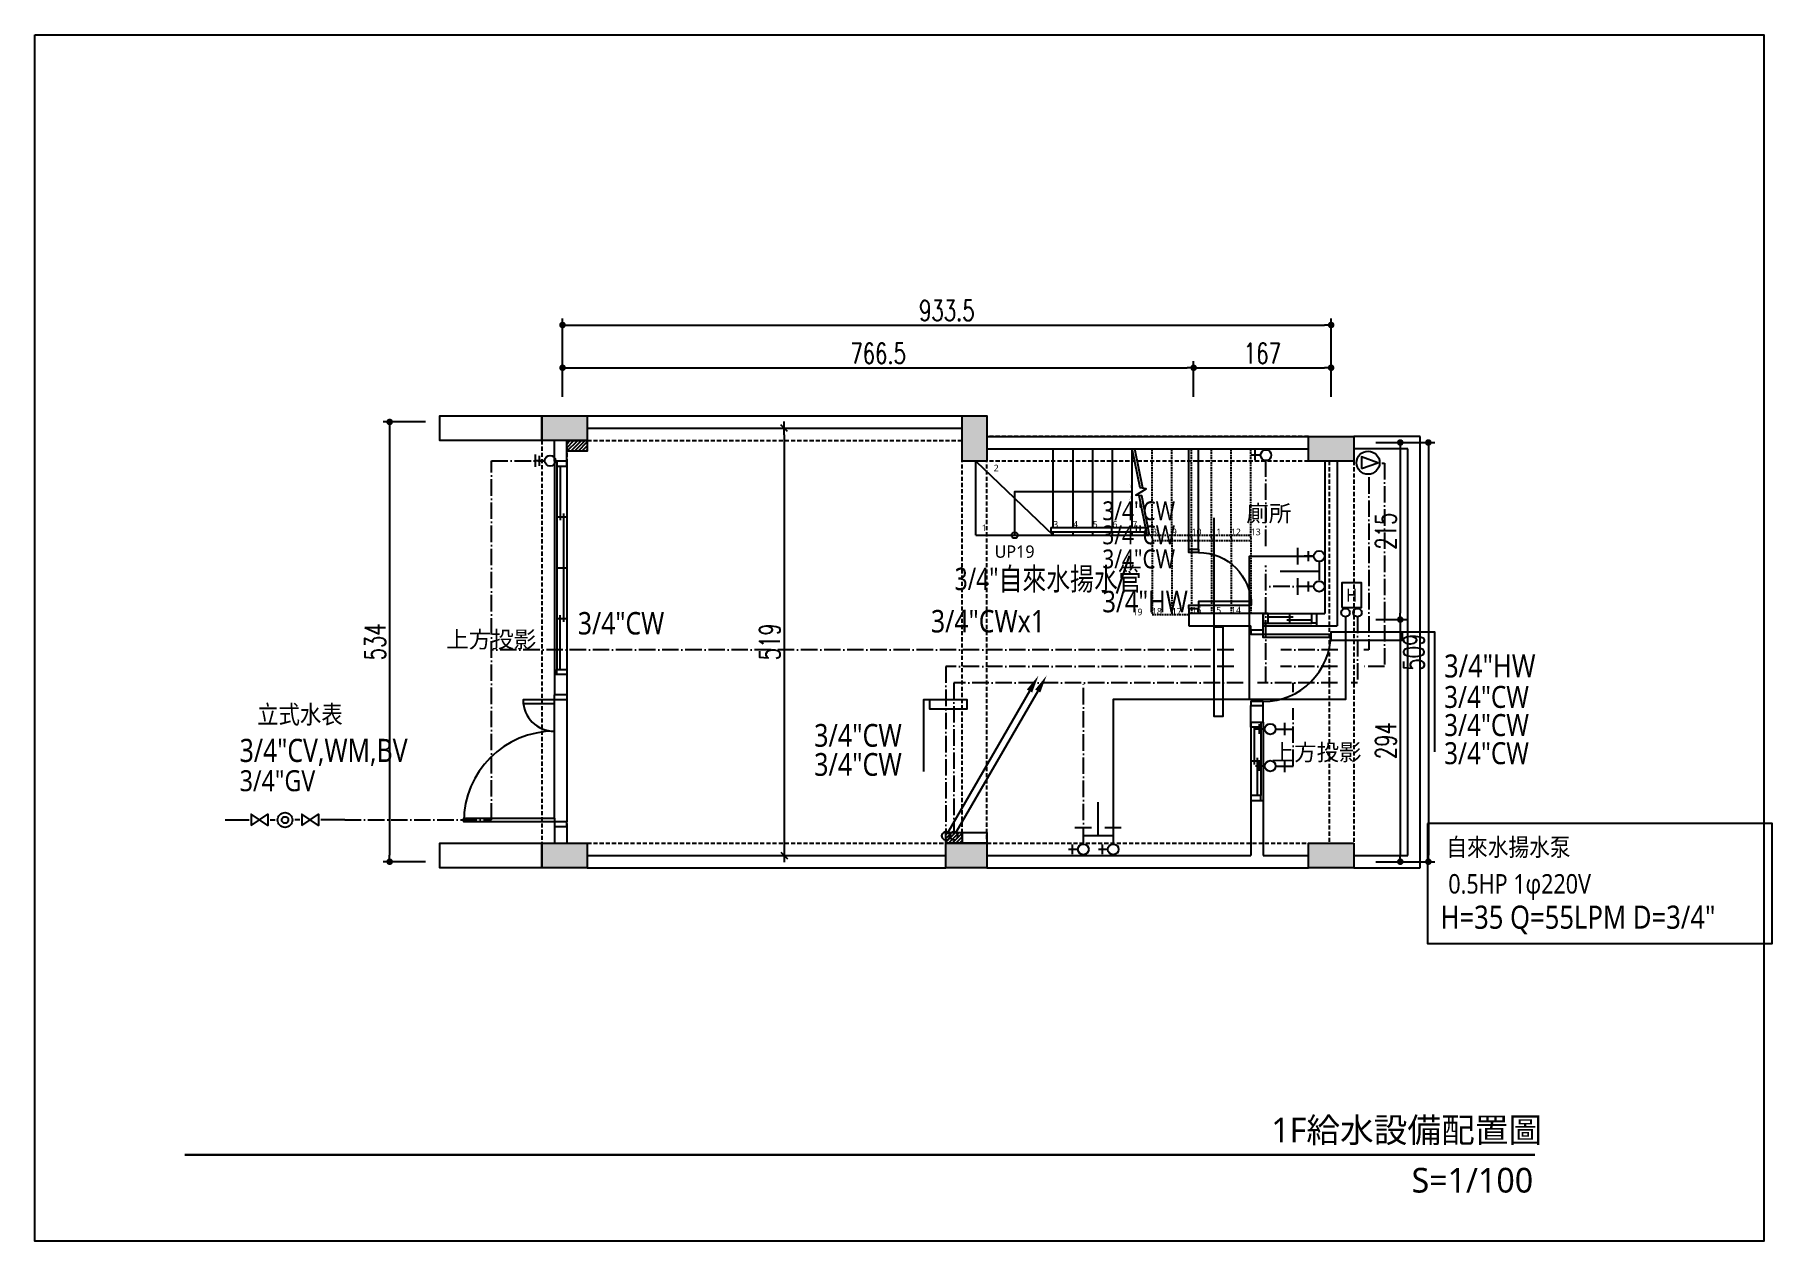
# Model space of a CAD drawing. Header units: inches. Extents: x 19 to 9919, y 324 to 1789.
# Drawn here: x 19 to 2130, y 324 to 1789 of the extents above; entities that cross this region are included whole.
import ezdxf
from ezdxf.enums import TextEntityAlignment as Align

# ---------------------------------------------------------------- set-up
doc = ezdxf.new("R2010")
doc.units = ezdxf.units.IN
doc.header["$LTSCALE"] = 20
doc.header["$MEASUREMENT"] = 0
for name, pattern in [('11', [0.15, 0.1, -0.05]), ('DASHDOT', [1.4, 1, -0.2, 0, -0.2]), ('HIDDEN', [0.375, 0.25, -0.125])]:
    doc.linetypes.add(name, pattern=pattern)
doc.layers.add('0_梁', color=30, linetype='HIDDEN', plot=False)
for name, color, linetype in [('17_柱', 6, 'Continuous'), ('19_RC牆', 4, 'Continuous'), ('20_裝飾構造物', 2, 'Continuous'), ('21_輕隔間牆', 65, 'Continuous'), ('22_平台、陽台、露台、室內階梯', 3, 'Continuous'), ('24_樑', 7, 'Continuous'), ('26_樓梯、扶手、車道', 3, 'Continuous'), ('31_門窗', 134, 'Continuous'), ('44_空間名稱', 1, 'Continuous'), ('46_文字', 1, 'Continuous'), ('50_其他尺寸', 7, 'Continuous'), ('56_wall 材料_HATCH', 251, 'Continuous'), ('80_截斷線', 7, 'Continuous'), ('DW_Frame', 2, 'Continuous'), ('P-給水-冷水', 4, 'Continuous'), ('P-給水-套管', 5, 'Continuous'), ('P-給水-水表', 2, 'Continuous'), ('P-給水-熱水', 1, 'Continuous'), ('P-給水-熱水註記', 1, 'Continuous'), ('P-給水-設備', 4, 'Continuous'), ('P-給水-註記', 4, 'Continuous')]:
    doc.layers.add(name, color=color, linetype=linetype)
doc.styles.add('CHT', font='msjh.ttc')
doc.styles.add('DimStyUse', font='romans.shx', dxfattribs={"width": 0.7})
doc.styles.get("Standard").update_dxf_attribs({"font": 'Arial.ttf'})
doc.styles.add('TG_NOTE_TEXT', font='simplex.shx', dxfattribs={"width": 0.75, "bigfont": 'chineset.shx'})
doc.styles.add('WJJ', font='')
doc.styles.get('WJJ').set_extended_font_data('Yu Gothic UI Light')
doc.dimstyles.new('DOTM', dxfattribs={"dimtxt": 25, "dimasz": 8, "dimexe": 8, "dimexo": 0.625, "dimgap": 5, "dimtad": 1, "dimdsep": 46, "dimtxsty": 'DimStyUse', "dimblk": 'DOT', "dimcen": 10, "dimdle": 8, "dimazin": 3, "dimtfac": 1, "dimtix": 1, "dimtmove": 2, "dimatfit": 3, "dimfxl": 10, "dimtolj": 1})
doc.dimstyles.new('SLASHM', dxfattribs={"dimtxt": 25, "dimasz": 12, "dimexe": 10, "dimexo": 0.625, "dimgap": 5, "dimtad": 1, "dimdec": 1, "dimdsep": 46, "dimtxsty": 'DimStyUse', "dimblk": 'SLASH', "dimcen": 10, "dimdle": 10, "dimadec": 1, "dimazin": 2, "dimtfac": 1, "dimtix": 1, "dimtmove": 2, "dimatfit": 2, "dimldrblk": 'SLASH', "dimfxl": 1, "dimtolj": 1})

msp = doc.modelspace()

# ---------------------------------------------------------------- texts
at = {"layer": '44_空間名稱', "style": 'WJJ'}
for p in [(573.796, 1054.346), (1576.237, 917.398)]:
    msp.add_text('上方投影', height=20, dxfattribs=at).set_placement(p, align=Align.MIDDLE_CENTER)
at = {"layer": '46_文字', "style": 'WJJ'}
for s, p in [('1F給水設備配置圖', (1521.162, 443.644)), ('S=1/100', (1691.582, 382.765))]:
    msp.add_text(s, height=30, dxfattribs=at).set_placement(p)
at = {"layer": 'P-給水-熱水註記', "style": 'CHT', "width": 0.85}
for height, p in [(26.1, (1316.018, 1100.407)), (27.9, (1731.111, 1022.218))]:
    msp.add_text('3/4"HW', height=height, dxfattribs=at).set_placement(p, align=Align.MIDDLE_LEFT)
at = {"layer": 'P-給水-註記', "style": 'CHT'}
for s, height, width, p in [('3/4"CW', 22.9, 0.85, (1316.018, 1210.641)), ('3/4"CW', 22.9, 0.85, (1316.018, 1181.416)), ('3/4"CW', 22.9, 0.85, (1316.018, 1152.191)), ('3/4"自來水揚水管', 27.2, 0.781, (1136.67, 1127.888)), ('3/4"CW', 27.2, 0.85, (678.918, 1074.053)), ('3/4"CWx1', 27.3, 0.85, (1107.753, 1076.566)), ('3/4"CW', 26.7, 0.85, (1731.111, 984.619)), ('立式水表', 22.4, 0.85, (289.461, 963.307)), ('3/4"CW', 27.6, 0.85, (965.936, 937.928)), ('3/4"CW', 26.7, 0.85, (1731.111, 950.438)), ('3/4"CV,WM,BV', 28.1, 0.822, (268.234, 919.675)), ('3/4"CW', 26.7, 0.85, (1731.111, 916.257)), ('3/4"CW', 27.6, 0.85, (965.936, 902.653)), ('3/4"GV', 25.5, 0.85, (268.234, 882.862)), ('自來水揚水泵', 21.7, 0.85, (1733.777, 802.264)), ('0.5HP 1φ220V', 23.6, 0.85, (1736.238, 757.657)), ('H=35 Q=55LPM D=3/4"', 28.1, 0.85, (1726.702, 717.153))]:
    msp.add_text(s, height=height, dxfattribs=dict(at, width=width)).set_placement(p, align=Align.MIDDLE_LEFT)

# ---------------------------------------------------------------- blocks, each defined once
blk = doc.blocks.new('A$Cc6de7170')
at = {"layer": '56_wall 材料_HATCH'}
h = blk.add_hatch(color=256, dxfattribs=at)
h.dxf.hatch_style = 1
h.paths.add_polyline_path([(55, 549), (55, 519), (0, 519), (0, 549)])
h = blk.add_hatch(color=256, dxfattribs=at)
h.dxf.hatch_style = 1
h.paths.add_polyline_path([(540.5, 494), (510.5, 494), (510.5, 549), (540.5, 549)])
h = blk.add_hatch(color=256, dxfattribs=at)
h.dxf.hatch_style = 1
h.paths.add_polyline_path([(986, 524), (986, 494), (931, 494), (931, 524)])
h = blk.add_hatch(color=256, dxfattribs=at)
h.dxf.hatch_style = 1
h.paths.add_polyline_path([(55, 30), (55, 0), (0, 0), (0, 30)])
h = blk.add_hatch(color=256, dxfattribs=at)
h.dxf.hatch_style = 1
h.paths.add_polyline_path([(540.5, 30), (540.5, 0), (490.5, 0), (490.5, 30)])
h = blk.add_hatch(color=256, dxfattribs=at)
h.dxf.hatch_style = 1
h.paths.add_polyline_path([(986, 30), (986, 0), (931, 0), (931, 30)])
at = {"layer": '17_柱'}
for points in [[(55, 549), (55, 519), (0, 519), (0, 549)], [(540.5, 494), (510.5, 494), (510.5, 549), (540.5, 549)], [(986, 524), (986, 494), (931, 494), (931, 524)], [(55, 30), (55, 0), (0, 0), (0, 30)], [(540.5, 30), (540.5, 0), (490.5, 0), (490.5, 30)], [(986, 30), (986, 0), (931, 0), (931, 30)]]:
    blk.add_lwpolyline(points, close=True, dxfattribs=at)
blk = doc.blocks.new('_Dot')
at = {"color": 0, "linetype": 'ByBlock', "lineweight": -2}
blk.add_line((-0.5, 0), (-1, 0), dxfattribs=at)
at = {"color": 0, "linetype": 'ByBlock', "const_width": 0.5}
blk.add_lwpolyline([(-0.25, 0, 1), (0.25, 0, 1)], format="xyb", close=True, dxfattribs=at)
blk = doc.blocks.new('*D89')
at = {"layer": '50_其他尺寸', "color": 0, "lineweight": -2}
for p, q in [((1648.2, 1293.5), (1685.9, 1293.5)), ((1677.9, 1285.5), (1677.9, 1086.5)), ((1648.2, 1078.5), (1685.9, 1078.5))]:
    blk.add_line(p, q, dxfattribs=at)
at = {"layer": 'Defpoints', "color": 0}
for p in [(1648.2, 1293.5), (1648.2, 1078.5), (1677.9, 1078.5)]:
    blk.add_point(p, dxfattribs=at)
at = {"layer": '50_其他尺寸', "color": 0, "lineweight": -2, "xscale": 8, "yscale": 8, "zscale": 8}
for p, rotation in [((1677.9, 1293.5), 90), ((1677.9, 1078.5), 270)]:
    blk.add_blockref('_Dot', p, dxfattribs=dict(at, rotation=rotation))
at = {"layer": '50_其他尺寸', "color": 225, "insert": (1660.4, 1186), "char_height": 25, "attachment_point": 5, "rotation": 90, "style": 'DimStyUse'}
blk.add_mtext('\\A1;215', dxfattribs=at)
blk = doc.blocks.new('*D90')
at = {"layer": '50_其他尺寸', "color": 0, "lineweight": -2}
for p, q in [((1648.2, 1078.5), (1685.9, 1078.5)), ((1677.9, 1070.5), (1677.9, 792.5)), ((1648.2, 784.5), (1685.9, 784.5))]:
    blk.add_line(p, q, dxfattribs=at)
at = {"layer": 'Defpoints', "color": 0}
for p in [(1648.2, 1078.5), (1648.2, 784.5), (1677.9, 784.5)]:
    blk.add_point(p, dxfattribs=at)
at = {"layer": '50_其他尺寸', "color": 0, "lineweight": -2, "xscale": 8, "yscale": 8, "zscale": 8}
for p, rotation in [((1677.9, 1078.5), 90), ((1677.9, 784.5), 270)]:
    blk.add_blockref('_Dot', p, dxfattribs=dict(at, rotation=rotation))
at = {"layer": '50_其他尺寸', "color": 225, "insert": (1660.4, 931.5), "char_height": 25, "attachment_point": 5, "rotation": 90, "style": 'DimStyUse'}
blk.add_mtext('\\A1;294', dxfattribs=at)
blk = doc.blocks.new('*D91')
at = {"layer": '50_其他尺寸', "color": 0, "lineweight": -2}
for p, q in [((494.1, 1318.5), (442.4, 1318.5)), ((450.4, 1310.5), (450.4, 792.5)), ((494.1, 784.5), (442.4, 784.5))]:
    blk.add_line(p, q, dxfattribs=at)
at = {"layer": 'Defpoints', "color": 0}
for p in [(494.1, 1318.5), (450.4, 784.5), (494.1, 784.5)]:
    blk.add_point(p, dxfattribs=at)
at = {"layer": '50_其他尺寸', "color": 0, "lineweight": -2, "xscale": 8, "yscale": 8, "zscale": 8}
for p, rotation in [((450.4, 1318.5), 90), ((450.4, 784.5), 270)]:
    blk.add_blockref('_Dot', p, dxfattribs=dict(at, rotation=rotation))
at = {"layer": '50_其他尺寸', "color": 225, "insert": (432.9, 1051.5), "char_height": 25, "attachment_point": 5, "rotation": 90, "style": 'DimStyUse'}
blk.add_mtext('\\A1;534', dxfattribs=at)
blk = doc.blocks.new('*D96')
at = {"layer": '50_其他尺寸', "color": 0, "lineweight": -2}
for p, q in [((1682.2, 1293.5), (1720, 1293.5)), ((1712, 1285.5), (1712, 792.5)), ((1675.9, 784.5), (1720, 784.5))]:
    blk.add_line(p, q, dxfattribs=at)
at = {"layer": 'Defpoints', "color": 0}
for p in [(1682.2, 1293.5), (1675.9, 784.5), (1712, 784.5)]:
    blk.add_point(p, dxfattribs=at)
at = {"layer": '50_其他尺寸', "color": 0, "lineweight": -2, "xscale": 8, "yscale": 8, "zscale": 8}
for p, rotation in [((1712, 1293.5), 90), ((1712, 784.5), 270)]:
    blk.add_blockref('_Dot', p, dxfattribs=dict(at, rotation=rotation))
at = {"layer": '50_其他尺寸', "color": 225, "insert": (1694.5, 1039), "char_height": 25, "attachment_point": 5, "rotation": 90, "style": 'DimStyUse'}
blk.add_mtext('\\A1;509', dxfattribs=at)
blk = doc.blocks.new('*D86')
at = {"layer": '50_其他尺寸', "color": 0, "lineweight": -2}
for p, q in [((660.4, 1349), (660.4, 1392.3)), ((668.4, 1384.3), (1418.9, 1384.3)), ((1426.9, 1349), (1426.9, 1392.3))]:
    blk.add_line(p, q, dxfattribs=at)
at = {"layer": 'Defpoints', "color": 0}
for p in [(1426.9, 1384.3), (660.4, 1349), (1426.9, 1349)]:
    blk.add_point(p, dxfattribs=at)
at = {"layer": '50_其他尺寸', "color": 0, "lineweight": -2, "xscale": 8, "yscale": 8, "zscale": 8, "rotation": 180}
blk.add_blockref('_Dot', (660.4, 1384.3), dxfattribs=at)
at = {"layer": '50_其他尺寸', "color": 0, "lineweight": -2, "xscale": 8, "yscale": 8, "zscale": 8}
blk.add_blockref('_Dot', (1426.9, 1384.3), dxfattribs=at)
at = {"layer": '50_其他尺寸', "color": 225, "insert": (1043.7, 1401.8), "char_height": 25, "attachment_point": 5, "style": 'DimStyUse'}
blk.add_mtext('\\A1;766.5', dxfattribs=at)
blk = doc.blocks.new('*D87')
at = {"layer": '50_其他尺寸', "color": 0, "lineweight": -2}
for p, q in [((1426.9, 1349), (1426.9, 1392.3)), ((1434.9, 1384.3), (1585.9, 1384.3)), ((1593.9, 1349), (1593.9, 1392.3))]:
    blk.add_line(p, q, dxfattribs=at)
at = {"layer": 'Defpoints', "color": 0}
for p in [(1593.9, 1384.3), (1426.9, 1349), (1593.9, 1349)]:
    blk.add_point(p, dxfattribs=at)
at = {"layer": '50_其他尺寸', "color": 0, "lineweight": -2, "xscale": 8, "yscale": 8, "zscale": 8, "rotation": 180}
blk.add_blockref('_Dot', (1426.9, 1384.3), dxfattribs=at)
at = {"layer": '50_其他尺寸', "color": 0, "lineweight": -2, "xscale": 8, "yscale": 8, "zscale": 8}
blk.add_blockref('_Dot', (1593.9, 1384.3), dxfattribs=at)
at = {"layer": '50_其他尺寸', "color": 225, "insert": (1510.4, 1401.8), "char_height": 25, "attachment_point": 5, "style": 'DimStyUse'}
blk.add_mtext('\\A1;167', dxfattribs=at)
blk = doc.blocks.new('*D88')
at = {"layer": '50_其他尺寸', "color": 0, "lineweight": -2}
for p, q in [((660.4, 1349), (660.4, 1444.2)), ((668.4, 1436.2), (1585.9, 1436.2)), ((1593.9, 1349), (1593.9, 1444.2))]:
    blk.add_line(p, q, dxfattribs=at)
at = {"layer": 'Defpoints', "color": 0}
for p in [(1593.9, 1436.2), (660.4, 1349), (1593.9, 1349)]:
    blk.add_point(p, dxfattribs=at)
at = {"layer": '50_其他尺寸', "color": 0, "lineweight": -2, "xscale": 8, "yscale": 8, "zscale": 8, "rotation": 180}
blk.add_blockref('_Dot', (660.4, 1436.2), dxfattribs=at)
at = {"layer": '50_其他尺寸', "color": 0, "lineweight": -2, "xscale": 8, "yscale": 8, "zscale": 8}
blk.add_blockref('_Dot', (1593.9, 1436.2), dxfattribs=at)
at = {"layer": '50_其他尺寸', "color": 225, "insert": (1127.2, 1453.7), "char_height": 25, "attachment_point": 5, "style": 'DimStyUse'}
blk.add_mtext('\\A1;933.5', dxfattribs=at)
blk = doc.blocks.new('*U56')
at = {"color": 0}
for p, q in [((-5, -15), (-5, 0)), ((87, -15), (87, 0))]:
    blk.add_line(p, q, dxfattribs=at)
blk.add_lwpolyline([(0, 0), (0, 82), (4.4, 82), (4.4, 0)], close=True, dxfattribs=at)
blk.add_arc((0, 0), 82, 0, 90, dxfattribs=at)
at = {"layer": 'DW_Frame'}
for points in [[(-5, -15), (0, -15), (0, 0), (-5, 0)], [(87, 0), (82, 0), (82, -15), (87, -15)]]:
    blk.add_lwpolyline(points, dxfattribs=at)
at = {"color": 0, "style": 'TG_NOTE_TEXT', "width": 0.5, "flags": 1}
for tag, height, p in [('WH', 20, (90.3, 5)), ('DESC', 10, (26, 5))]:
    blk.add_attdef(tag, text='', height=height, dxfattribs=at).set_placement(p, align=Align.BOTTOM_LEFT)
for tag, p in [('NO', (-5, 5)), ('TYPE', (26, 5))]:
    blk.add_attdef(tag, text='', height=10, dxfattribs=at).set_placement(p, align=Align.BOTTOM_RIGHT)
blk = doc.blocks.new('*U11')
at = {"color": 0}
for p, q in [((0, 15), (0, 0)), ((6, 15), (59, 15)), ((6, 11), (36.5, 11)), ((6, 3), (59, 3)), ((59, 7), (28.5, 7)), ((32.5, 3), (32.5, 15))]:
    blk.add_line(p, q, dxfattribs=at)
at = {"layer": 'DW_Frame'}
for points in [[(0, 3), (6, 3), (6, 15), (0, 15)], [(65, 3), (59, 3), (59, 15), (65, 15)]]:
    blk.add_lwpolyline(points, dxfattribs=at)
blk = doc.blocks.new('*U64')
at = {"color": 0}
for p, q in [((-4, -12), (-4, 0)), ((68, -12), (68, 0))]:
    blk.add_line(p, q, dxfattribs=at)
blk.add_lwpolyline([(0, 0), (0, 64), (4.4, 64), (4.4, 0)], close=True, dxfattribs=at)
blk.add_arc((0, 0), 64, 0, 90, dxfattribs=at)
at = {"layer": 'DW_Frame'}
for points in [[(-4, -12), (0, -12), (0, 0), (-4, 0)], [(68, 0), (64, 0), (64, -12), (68, -12)]]:
    blk.add_lwpolyline(points, dxfattribs=at)
at = {"color": 0, "style": 'TG_NOTE_TEXT', "width": 0.5, "flags": 1}
for tag, height, p in [('WH', 20, (72.3, 5)), ('DESC', 10, (17, 5))]:
    blk.add_attdef(tag, text='', height=height, dxfattribs=at).set_placement(p, align=Align.BOTTOM_LEFT)
for tag, p in [('NO', (-5, 5)), ('TYPE', (17, 5))]:
    blk.add_attdef(tag, text='', height=10, dxfattribs=at).set_placement(p, align=Align.BOTTOM_RIGHT)
blk = doc.blocks.new('*U54')
at = {"color": 0}
for p, q in [((0, -15), (0, 0)), ((6, -3), (89, -3)), ((6, -11), (51.5, -11)), ((6, -15), (89, -15)), ((89, -7), (43.5, -7)), ((47.5, -3), (47.5, -15))]:
    blk.add_line(p, q, dxfattribs=at)
at = {"layer": 'DW_Frame'}
for points in [[(0, -3), (6, -3), (6, -15), (0, -15)], [(95, -3), (89, -3), (89, -15), (95, -15)]]:
    blk.add_lwpolyline(points, dxfattribs=at)
blk = doc.blocks.new('*U55')
at = {"color": 0}
for p, q in [((-6, -15), (-6, 0)), ((154, -15), (154, 0))]:
    blk.add_line(p, q, dxfattribs=at)
for points in [[(0, 0), (0, 110), (4.375, 110), (4.375, 0)], [(148, 0), (148, 38), (143.625, 38), (143.625, 0)]]:
    blk.add_lwpolyline(points, close=True, dxfattribs=at)
for centre, radius, start, end in [((0, 0), 110, 0, 90), ((148, 0), 38, 90, 180)]:
    blk.add_arc(centre, radius, start, end, dxfattribs=at)
at = {"layer": 'DW_Frame'}
for points in [[(-6, -15), (0, -15), (0, 0), (-6, 0)], [(154, -15), (148, -15), (148, 0), (154, 0)]]:
    blk.add_lwpolyline(points, dxfattribs=at)
at = {"color": 0, "style": 'TG_NOTE_TEXT', "width": 0.5, "flags": 1}
blk.add_attdef('WH', text='', height=20, dxfattribs=at).set_placement((153, 5), align=Align.BOTTOM_LEFT)
at = {"color": 0, "width": 0.5, "flags": 1}
for tag, p in [('NO', (-5, 5)), ('TYPE', (24.375, 5))]:
    blk.add_attdef(tag, text='', height=10, dxfattribs=at).set_placement(p, align=Align.BOTTOM_RIGHT)
blk.add_attdef('DESC', text='', height=10, dxfattribs=at).set_placement((24.375, 5), align=Align.BOTTOM_LEFT)
blk = doc.blocks.new('*U57')
at = {"color": 0}
for p, q in [((0, -15), (0, 0)), ((6, -3), (253, -3)), ((6, -7), (71.75, -7)), ((6, -15), (253, -15)), ((63.75, -11), (195.25, -11)), ((67.75, -3), (67.75, -15)), ((129.5, -3), (129.5, -15)), ((253, -7), (187.25, -7)), ((191.25, -3), (191.25, -15))]:
    blk.add_line(p, q, dxfattribs=at)
at = {"layer": 'DW_Frame'}
for points in [[(0, -3), (6, -3), (6, -15), (0, -15)], [(259, -3), (253, -3), (253, -15), (259, -15)]]:
    blk.add_lwpolyline(points, dxfattribs=at)
blk = doc.blocks.new('A$C6aa8fe67')
at = {"layer": '21_輕隔間牆'}
h = blk.add_hatch(dxfattribs=at)
h.set_pattern_fill('ANSI31', color=256)
h.set_pattern_definition([(45, (2788.9007, -12156.682), (-2.245064, 2.245064), [])])
h.paths.add_polyline_path([(30, 519), (55, 519), (55, 506), (30, 506)])
h = blk.add_hatch(dxfattribs=at)
h.set_pattern_fill('ANSI31', color=256)
h.set_pattern_definition([(45, (2771.4007, -12161.682), (-2.245064, 2.245064), [])])
h.paths.add_polyline_path([(510.5, 43), (490.5, 43), (490.5, 30), (510.5, 30)])
at = {"layer": '19_RC牆'}
for p, q in [((55, 549), (510.5, 549)), ((55, 534), (510.5, 534)), ((15, 494), (15, 519)), ((30, 494), (30, 519)), ((540.5, 524), (931, 524)), ((540.5, 509), (931, 509)), ((30, 494), (15, 494)), ((951, 494), (951, 309)), ((966, 494), (966, 294)), ((785.5, 309), (785.5, 294)), ((876, 309), (785.5, 309)), ((876, 294), (876, 309)), ((941, 309), (951, 309)), ((941, 294), (941, 309)), ((785.5, 294), (861, 294)), ((861, 289), (861, 294)), ((861, 289), (876, 289)), ((876, 289), (876, 294)), ((941, 294), (966, 294)), ((15, 235), (15, 210)), ((30, 235), (15, 235)), ((30, 235), (30, 210)), ((30, 210), (15, 210)), ((861, 197), (876, 197)), ((861, 177), (861, 197)), ((876, 177), (876, 197)), ((861, 177), (876, 177)), ((861, 82), (861, 15)), ((861, 82), (876, 82)), ((876, 82), (876, 15)), ((15, 50), (15, 30)), ((30, 50), (15, 50)), ((30, 50), (30, 30)), ((55, 15), (490.5, 15)), ((55, 0), (490.5, 0)), ((540.5, 15), (861, 15)), ((540.5, 0), (931, 0)), ((876, 15), (931, 15))]:
    blk.add_line(p, q, dxfattribs=at)
at = {"layer": '21_輕隔間牆'}
for p, q in [((785.5, 387), (785.5, 509)), ((797.5, 387), (797.5, 509)), ((785.5, 387), (797.5, 387)), ((785.5, 315), (785.5, 309)), ((785.5, 315), (797.5, 315)), ((797.5, 315), (797.5, 309))]:
    blk.add_line(p, q, dxfattribs=at)
for points in [[(30, 519), (55, 519), (55, 506), (30, 506)], [(490.5, 43), (540.5, 43), (540.5, 30), (490.5, 30)]]:
    blk.add_lwpolyline(points, close=True, dxfattribs=at)
at = {"layer": '22_平台、陽台、露台、室內階梯'}
for p, q in [((1066.5, 524), (986, 524)), ((1051.5, 509), (986, 509)), ((1051.5, 15), (1051.5, 509)), ((1066.5, 0), (1066.5, 524)), ((986, 15), (1051.5, 15)), ((986, 0), (1066.5, 0))]:
    blk.add_line(p, q, dxfattribs=at)
at = {"layer": '24_樑'}
blk.add_line((510.5, 43), (510.5, 30), dxfattribs=at)
at = {"layer": '26_樓梯、扶手、車道'}
for p, q in [((621, 413.2), (621, 509)), ((645, 413.2), (645, 509)), ((669, 413.2), (669, 509)), ((693, 413.2), (693, 509)), ((717, 413.2), (717, 509)), ((527, 404), (527, 494)), ((527, 494), (621, 404)), ((527, 404), (734.9, 404)), ((618, 413.2), (733.1, 413.2)), ((618, 408.2), (734.1, 408.2)), ((621, 404), (621, 408.2)), ((645, 404), (645, 408.2)), ((669, 404), (669, 408.2)), ((693, 404), (693, 408.2)), ((717, 404), (717, 408.2))]:
    blk.add_line(p, q, dxfattribs=at)
at = {"layer": '26_樓梯、扶手、車道', "color": 8, "linetype": '11'}
for p, q in [((741, 400.7), (741, 509)), ((765, 400.7), (765, 509)), ((789, 400.7), (789, 509)), ((813, 400.7), (813, 509)), ((837, 400.7), (837, 509)), ((861, 400.7), (861, 509)), ((734.9, 404), (861, 404)), ((741, 400.7), (741, 307.5)), ((741, 397.4), (861, 397.4)), ((765, 400.7), (765, 307.5)), ((789, 400.7), (789, 309)), ((813, 400.7), (813, 309)), ((837, 400.7), (837, 309)), ((861, 400.7), (861, 309)), ((741, 307.5), (785.5, 307.5))]:
    blk.add_line(p, q, dxfattribs=at)
at = {"layer": '26_樓梯、扶手、車道', "const_width": 0.25}
blk.add_lwpolyline([(713.9, 466.3), (717, 456.5), (713.9, 446.8)], dxfattribs=at)
at = {"layer": '26_樓梯、扶手、車道'}
for points in [[(717, 456.5), (574, 456.5), (574, 404)], [(618, 413.2), (618, 408.2)]]:
    blk.add_lwpolyline(points, dxfattribs=at)
blk.add_circle((574, 404), 3.75, dxfattribs=at)
at = {"layer": '31_門窗'}
for p, q in [((15, 494), (15, 235)), ((30, 494), (30, 235)), ((876, 309), (941, 309)), ((876, 294), (941, 294)), ((15, 60.4), (15, 199.6)), ((30, 204), (30, 56)), ((861, 177), (861, 82)), ((876, 177), (876, 82))]:
    blk.add_line(p, q, dxfattribs=at)
at = {"layer": '80_截斷線'}
for p, q in [((729.7, 461), (720.1, 509)), ((734.9, 404), (725.3, 452.1))]:
    blk.add_line(p, q, dxfattribs=at)
at = {"layer": '80_截斷線', "linetype": 'Continuous'}
blk.add_lwpolyline([(738, 404), (728.5, 451.7), (721.2, 452.8), (733.7, 460.4), (726.5, 461.5), (717, 509)], dxfattribs=at)
at = {"layer": '31_門窗'}
for name, p, xscale, rotation in [('*U57', (15, 494), -1.000000000000004, 90), ('*U64', (797.5, 319), -1, 270)]:
    blk.add_blockref(name, p, dxfattribs=dict(at, xscale=xscale, rotation=rotation))
blk.add_blockref('*U11', (876, 294), dxfattribs=at)
for name, p, rotation in [('*U56', (876, 284), 270), ('*U55', (15, 56), 90), ('*U54', (876, 177), 270)]:
    blk.add_blockref(name, p, dxfattribs=dict(at, rotation=rotation))
at = {"layer": '26_樓梯、扶手、車道', "color": 8, "linetype": '11', "style": 'WJJ'}
for s, p in [('8', (741, 404)), ('9', (765, 404)), ('10', (789, 404)), ('11', (813, 404)), ('12', (837, 404)), ('13', (861, 404)), ('16', (789, 309)), ('15', (813, 309)), ('14', (837, 309)), ('19', (717.4, 306.8)), ('18', (741, 307.5)), ('17', (765, 307.5))]:
    blk.add_text(s, height=8, dxfattribs=at).set_placement(p)
at = {"layer": '44_空間名稱', "style": 'WJJ'}
for s, p in [('廁所', (882.8, 430.4)), ('上方投影', (-61.6, 277.4)), ('上方投影', (940.8, 140.4))]:
    blk.add_text(s, height=20, dxfattribs=at).set_placement(p, align=Align.MIDDLE_CENTER)
at = {"layer": '46_文字', "style": 'WJJ'}
for s, p in [('2', (548.7, 481.5)), ('1', (534.3, 408.9)), ('3', (621, 413.2)), ('4', (645, 413.2)), ('5', (669, 413.2)), ('6', (693, 413.2)), ('7', (717, 413.2))]:
    blk.add_text(s, height=8, dxfattribs=at).set_placement(p)
blk.add_text('UP19', height=15, dxfattribs=at).set_placement((574, 384.1), align=Align.MIDDLE)
blk = doc.blocks.new('A$Cc7273210')
at = {"layer": '0_梁', "color": 0}
for p, q in [((55, 549), (510.5, 549)), ((0, 519), (0, 30)), ((30, 519), (30, 30)), ((55, 519), (510.5, 519)), ((931, 524), (540.5, 524)), ((510.5, 35), (510.5, 494)), ((931, 494), (540.5, 494)), ((540.5, 35), (540.5, 494)), ((956, 494), (956, 30)), ((986, 494), (986, 30)), ((55, 30), (490.5, 30)), ((540.5, 30), (931, 30)), ((55, 0), (490.5, 0)), ((540.5, 0), (931, 0))]:
    blk.add_line(p, q, dxfattribs=at)
blk = doc.blocks.new('SLASH')
at = {"color": 7}
blk.add_line((-1, 0), (1, 0), dxfattribs=at)
at = {"color": 225, "linetype": 'Continuous'}
blk.add_line((-0.5, -0.5), (0.5, 0.5), dxfattribs=at)
blk = doc.blocks.new('*D106')
at = {"layer": '50_其他尺寸', "color": 0, "lineweight": -2}
for p, q in [((918.2, 1311), (937.5, 1311)), ((929.5, 1303), (929.5, 800)), ((918.2, 792), (937.5, 792))]:
    blk.add_line(p, q, dxfattribs=at)
at = {"layer": 'Defpoints', "color": 0}
for p in [(918.2, 1311), (918.2, 792), (929.5, 792)]:
    blk.add_point(p, dxfattribs=at)
at = {"layer": '50_其他尺寸', "color": 0, "lineweight": -2, "xscale": 8, "yscale": 8, "zscale": 8}
for p, rotation in [((929.5, 1311), 90), ((929.5, 792), 270)]:
    blk.add_blockref('SLASH', p, dxfattribs=dict(at, rotation=rotation))
at = {"layer": '50_其他尺寸', "color": 225, "insert": (912, 1051.5), "char_height": 25, "attachment_point": 5, "rotation": 90, "style": 'DimStyUse'}
blk.add_mtext('\\A1;519', dxfattribs=at)
blk = doc.blocks.new('P_HTR')
blk.add_lwpolyline([(-12, -15), (12, -15), (12, 15), (-12, 15)], close=True)
at = {"style": 'CHT', "width": 0.85}
blk.add_text('H', height=16, dxfattribs=at).set_placement((0, 0), align=Align.MIDDLE_CENTER)
blk = doc.blocks.new('P_GV')
blk.add_lwpolyline([(-10, -7), (10, 7), (10, -7), (-10, 7)], close=True)
blk = doc.blocks.new('P_WM')
for radius in [9, 4]:
    blk.add_circle((0, 0), radius)
blk = doc.blocks.new('P_OUT')
for p, q in [((-6.5, 0), (-18, 0)), ((-13, -6), (-13, 6))]:
    blk.add_line(p, q)
blk.add_circle((0, 0), 6.5)
blk = doc.blocks.new('P_PUMP')
blk.add_lwpolyline([(-8, -7), (12, 0), (-8, 7)], close=True)
blk.add_circle((0, 0), 14)

# ---------------------------------------------------------------- dimensions: what is measured, and where the dimension line sits
at = {"layer": '50_其他尺寸'}
for base, p1, p2, picture, middle in [((1593.925, 1436.167), (660.425, 1348.952), (1593.925, 1348.952), '*D88', (1127.175, 1453.667)), ((1426.925, 1384.338), (660.425, 1348.952), (1426.925, 1348.952), '*D86', (1043.675, 1401.838)), ((1593.925, 1384.338), (1426.925, 1348.952), (1593.925, 1348.952), '*D87', (1510.425, 1401.838))]:
    dim = msp.add_linear_dim(base=base, p1=p1, p2=p2, dimstyle='DOTM', override={"dimtxt": 25, "dimasz": 8, "dimexe": 8, "dimexo": 0, "dimgap": 5, "dimdle": 8}, dxfattribs=at)
    dim.commit()
    dim.dimension.update_dxf_attribs({"geometry": picture, "text_midpoint": middle})
for base, p1, p2, dimstyle, picture, middle in [((450.359, 784.489), (494.083, 1318.489), (494.083, 784.489), 'DOTM', '*D91', (432.859, 1051.489)), ((929.517, 791.989), (918.175, 1310.989), (918.175, 791.989), 'SLASHM', '*D106', (912.017, 1051.489)), ((1677.947, 1078.489), (1648.157, 1293.489), (1648.157, 1078.489), 'DOTM', '*D89', (1660.447, 1185.989)), ((1712.022, 784.489), (1682.232, 1293.489), (1675.947, 784.489), 'DOTM', '*D96', (1694.522, 1038.989)), ((1677.947, 784.489), (1648.157, 1078.489), (1648.157, 784.489), 'DOTM', '*D90', (1660.447, 931.489))]:
    dim = msp.add_linear_dim(base=base, p1=p1, p2=p2, angle=90, dimstyle=dimstyle, override={"dimtxt": 25, "dimasz": 8, "dimexe": 8, "dimexo": 0, "dimgap": 5, "dimdle": 8}, dxfattribs=at)
    dim.commit()
    dim.dimension.update_dxf_attribs({"geometry": picture, "text_midpoint": middle})

# ---------------------------------------------------------------- hatches: boundary and pattern name
at = {"layer": 'P-給水-冷水'}
h = msp.add_hatch(color=256, dxfattribs=at)
h.dxf.hatch_style = 1
h.paths.add_polyline_path([(1224.344, 993.608), (1230.804, 989.917), (1238.495, 1010.528), (1224.344, 993.608)])
h = msp.add_hatch(color=256, dxfattribs=at)
h.dxf.hatch_style = 1
h.paths.add_polyline_path([(1234.496, 993.608), (1240.648, 989.917), (1248.339, 1010.528), (1234.496, 993.608)])

# ---------------------------------------------------------------- linework, layer by layer
at = {"layer": '20_裝飾構造物'}
for points in [[(635.425, 1325.989), (635.425, 1295.989), (511.425, 1295.989), (511.425, 1325.989)], [(635.425, 806.989), (635.425, 776.989), (511.425, 776.989), (511.425, 806.989)]]:
    msp.add_lwpolyline(points, close=True, dxfattribs=at)
at = {"layer": '46_文字', "const_width": 3}
msp.add_lwpolyline([(201.584, 428.627), (1841.584, 428.627)], dxfattribs=at)
at = {"layer": 'Defpoints'}
msp.add_lwpolyline([(19.328, 1788.65), (2119.328, 1788.65), (2119.328, 323.65), (19.328, 323.65)], close=True, dxfattribs=at)
at = {"layer": 'P-給水-冷水', "linetype": 'DASHDOT'}
for points in [[(395.9, 835.487), (574.017, 835.487), (574.017, 1271.397), (638.004, 1271.397)], [(1514.746, 1167.726), (1514.746, 1270.782)], [(1655.64, 1268.629), (1658.716, 1268.629), (1658.716, 1021.603), (1632.26, 1021.603)], [(1639.643, 1251.401), (1639.643, 1041.906), (1633.49, 1041.906)], [(1514.746, 1001.607), (1514.746, 1144.039)], [(1571.657, 1118.814), (1514.746, 1118.813)], [(1625.8, 1081.898), (1625.8, 1001.607), (1618.109, 1001.607)], [(1475.677, 1041.906), (574.017, 1041.906)], [(1602.112, 1041.906), (1532.896, 1041.906)], [(1475.677, 1021.603), (1125.903, 1021.603), (1125.903, 821.029)], [(1601.805, 1021.603), (1532.588, 1021.603)], [(1487.059, 1001.607), (1135.747, 1001.607), (1135.747, 821.029)], [(1292.945, 806.878), (1292.945, 1001.607)], [(1601.805, 1001.607), (1504.594, 1001.607)], [(1547.97, 990.225), (1547.97, 1001.607)], [(1527.666, 900.705), (1547.97, 900.705), (1547.97, 971.151)]]:
    msp.add_lwpolyline(points, dxfattribs=at)
at = {"layer": 'P-給水-冷水'}
for points in [[(627.544, 1264.014), (627.544, 1278.78)], [(1348.626, 1156.036), (1333.245, 1110.2)], [(1579.348, 1148.038), (1579.348, 1126.196)], [(1579.348, 1136.963), (1531.973, 1136.963)], [(1552.892, 1128.658), (1552.892, 1108.662)], [(1631.029, 1087.128), (1630.414, 1084.359), (1628.261, 1082.513), (1625.8, 1081.898), (1623.339, 1082.513), (1621.493, 1084.359), (1620.57, 1087.128), (1621.493, 1089.589), (1623.339, 1091.434), (1625.8, 1092.05), (1628.261, 1091.434), (1630.414, 1089.589), (1631.029, 1087.128)], [(1227.42, 991.763), (1128.364, 820.106)], [(1237.572, 991.763), (1138.208, 820.106)], [(1537.818, 938.235), (1537.818, 953.002)], [(1527.666, 945.618), (1547.97, 945.618)], [(1537.818, 893.321), (1537.818, 908.088)], [(1311.095, 816.107), (1311.095, 856.714)], [(1302.789, 825.643), (1282.794, 825.643)], [(1711.013, 830.873), (1711.013, 685.365), (2129.695, 685.365), (2129.695, 830.873), (1711.013, 830.873)], [(1130.825, 815.799), (1130.21, 818.26), (1128.364, 820.106), (1125.903, 821.029), (1123.442, 820.106), (1121.596, 818.26), (1120.673, 815.799), (1121.596, 813.338), (1123.442, 811.492), (1125.903, 810.877), (1128.364, 811.492), (1130.21, 813.338), (1130.825, 815.799)], [(1140.977, 815.799), (1140.054, 818.26), (1138.208, 820.106), (1135.747, 821.029), (1133.286, 820.106), (1131.44, 818.26), (1130.825, 815.799), (1131.44, 813.338), (1133.286, 811.492), (1135.747, 810.877), (1138.208, 811.492), (1140.054, 813.338), (1140.977, 815.799)], [(1329.245, 816.107), (1292.945, 816.107)]]:
    msp.add_lwpolyline(points, dxfattribs=at)
at = {"layer": 'P-給水-套管'}
for points in [[(1451.682, 1069.593), (1462.449, 1069.593), (1462.449, 961), (1451.682, 961), (1451.682, 1202.181)], [(1680.25, 1063.748), (1680.25, 1052.981), (1594.114, 1052.981), (1594.114, 1063.748), (1719.319, 1063.748), (1719.319, 917.932)], [(1106.215, 980.996), (1106.215, 970.229), (1151.744, 970.229), (1151.744, 980.996), (1098.832, 980.996), (1098.832, 893.937)]]:
    msp.add_lwpolyline(points, dxfattribs=at)
at = {"layer": 'P-給水-水表'}
for points in [[(250.699, 835.487), (279.616, 835.18)], [(305.15, 835.18), (311.302, 835.18)], [(341.142, 835.18), (335.297, 835.18)], [(395.9, 835.487), (366.983, 835.18)]]:
    msp.add_lwpolyline(points, dxfattribs=at)
at = {"layer": 'P-給水-熱水'}
for points in [[(1552.892, 1165.573), (1552.892, 1145.577)], [(1494.75, 981.611), (1494.75, 1155.421), (1571.657, 1155.421)], [(1611.341, 1081.898), (1611.341, 981.611), (1329.245, 981.611), (1329.245, 806.878)], [(1616.571, 1087.128), (1615.648, 1084.359), (1613.802, 1082.513), (1611.341, 1081.898), (1608.572, 1082.513), (1606.727, 1084.359), (1606.111, 1087.128), (1606.727, 1089.589), (1608.572, 1091.434), (1611.341, 1092.05), (1613.802, 1091.434), (1615.648, 1089.589), (1616.571, 1087.128)], [(1339.09, 825.643), (1319.094, 825.643)]]:
    msp.add_lwpolyline(points, dxfattribs=at)

# ---------------------------------------------------------------- block references
msp.add_blockref('A$C6aa8fe67', (635.425, 776.989))
at = {"layer": '0_梁'}
msp.add_blockref('A$Cc7273210', (635.425, 776.989), dxfattribs=at)
at = {"layer": '17_柱'}
msp.add_blockref('A$Cc6de7170', (635.425, 776.989), dxfattribs=at)
at = {"layer": 'P-給水-冷水'}
for p in [(645.387, 1271.397), (1514.746, 1278.165), (1579.348, 1118.813), (1519.975, 945.618), (1519.975, 900.705), (1292.945, 799.495)]:
    msp.add_blockref('P_OUT', p, dxfattribs=at)
at = {"layer": 'P-給水-水表'}
for name, p in [('P_WM', (323.3, 835.18)), ('P_GV', (292.383, 835.333)), ('P_GV', (353.909, 835.333))]:
    msp.add_blockref(name, p, dxfattribs=at)
at = {"layer": 'P-給水-熱水'}
for p in [(1579.348, 1155.421), (1329.245, 799.495)]:
    msp.add_blockref('P_OUT', p, dxfattribs=at)
at = {"layer": 'P-給水-設備'}
for name, p in [('P_PUMP', (1638.823, 1268.962)), ('P_HTR', (1618.724, 1108.2))]:
    msp.add_blockref(name, p, dxfattribs=at)

msp.set_redraw_order([(e.dxf.handle, doc.entitydb.next_handle()) for e in msp.query("TEXT MTEXT ATTDEF DIMENSION ARC_DIMENSION")])  # texts and dimensions are drawn at this point

doc.saveas('drawing.dxf')
